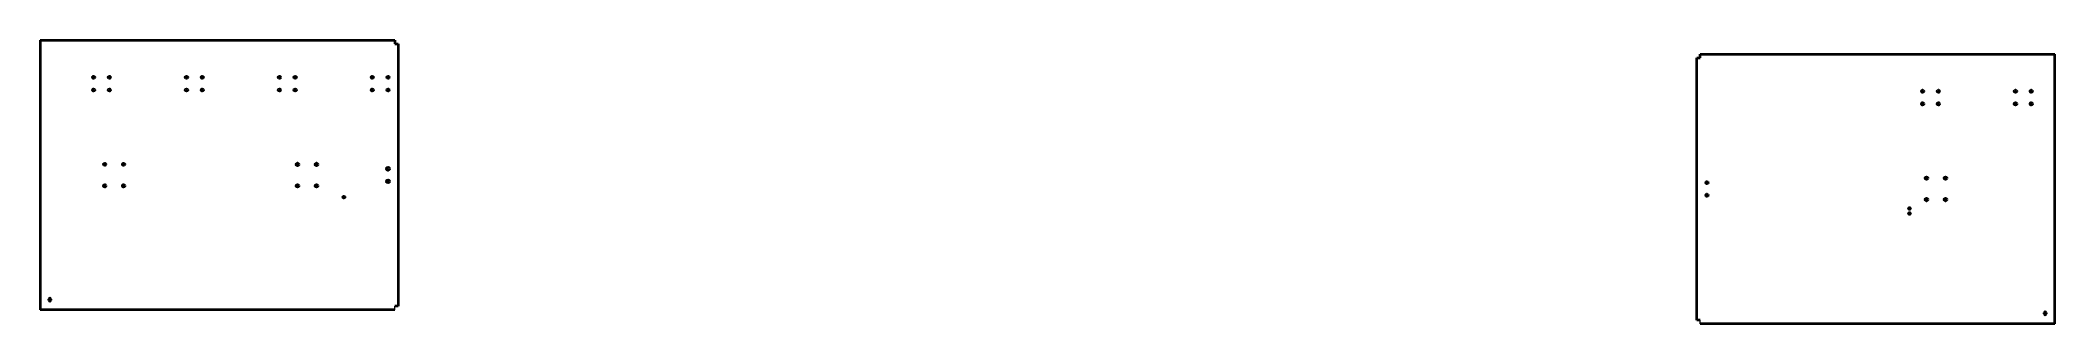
# Model space of a CAD drawing. Header units: millimetres. Extents: x 1521 to 290450, y -90694 to 6693.
# Drawn here: x 3252 to 9650, y -1513 to -614 of the extents above; entities that cross this region are included whole.
import ezdxf
from ezdxf.enums import TextEntityAlignment as Align

# ---------------------------------------------------------------- set-up
doc = ezdxf.new("R2010")
doc.units = ezdxf.units.MM
doc.layers.add('可见 (ISO)', color=7, linetype='Continuous', lineweight=50)
doc.layers.add('标注线', color=3, linetype='Continuous', lineweight=18)
doc.styles.add('DIM', font='romans.shx', dxfattribs={"width": 0.8, "bigfont": 'bigfont.shx'})
doc.styles.get("Standard").update_dxf_attribs({"font": 'arial.ttf'})

# ---------------------------------------------------------------- blocks, each defined once
blk = doc.blocks.new('*T23')
at = {"color": 0, "linetype": 'ByBlock', "lineweight": -2, "transparency": 16777216}
for p, q in [((0, 0), (127, 0)), ((0, 0), (0, -78)), ((63.5, 0), (63.5, -78)), ((127, 0), (127, -78)), ((0, -39), (127, -39)), ((0, -78), (127, -78))]:
    blk.add_line(p, q, dxfattribs=at)
at = {"color": 0, "transparency": 16777216, "char_height": 10, "width": 60.5, "attachment_point": 5}
for s, insert in [('{\\fSimSun|b0|i0|c134|p2;料 厚}', (31.75, -19.5)), ('{\\fSimSun|b0|i0|c134|p2;件 数}', (95.25, -19.5))]:
    blk.add_mtext(s, dxfattribs=dict(at, insert=insert))
blk = doc.blocks.new('圆心打标')
at = {"layer": '标注线'}
for p, q in [((-2.5, 0), (2.5, 0)), ((0, 2.5), (0, -2.5))]:
    blk.add_line(p, q, dxfattribs=at)
blk = doc.blocks.new('拆图参数')
blk.add_blockref('*T23', (-63.5, 78))
at = {"layer": '标注线'}
blk.add_blockref('圆心打标', (67219.7, -21339.8), dxfattribs=at)
at = {"style": 'DIM', "width": 0.8}
blk.add_attdef('6', text='', height=10, dxfattribs=at).set_placement((-37.1, 18.9), align=Align.MIDDLE_LEFT)
blk.add_attdef('1', text='', height=10, dxfattribs=at).set_placement((36.6, 19.3), align=Align.MIDDLE_CENTER)

msp = doc.modelspace()

# ---------------------------------------------------------------- linework, layer by layer
for p, q in [((4377.7492, -1469.2777), (4377.7492, -1457.6777)), ((8524.5236, -1513.255), (8524.5236, -1501.655))]:
    msp.add_line(p, q)
at = {"layer": '可见 (ISO)'}
for p, q in [((3252.2492, -614.0777), (3252.2492, -626.5777)), ((3252.2492, -614.0777), (4377.7492, -614.0777)), ((3252.2492, -626.5777), (3252.2492, -1469.2777)), ((4377.7492, -614.0777), (4377.7492, -625.6777)), ((4377.7492, -625.6777), (4389.3492, -625.6777)), ((4389.3492, -625.6777), (4389.3492, -1457.6777)), ((8512.9236, -1501.655), (8512.9236, -669.655)), ((8512.9236, -669.655), (8524.5236, -669.655)), ((8524.5236, -658.055), (9650.0236, -658.055)), ((8524.5236, -669.655), (8524.5236, -658.055)), ((9650.0236, -1513.255), (9650.0236, -658.055)), ((9650.0236, -670.555), (9650.0236, -668.155)), ((3252.2492, -1456.7777), (3252.2492, -1459.1777)), ((4377.7492, -1469.2777), (3252.2492, -1469.2777)), ((3278.9992, -1438.1777), (3278.9992, -1435.1777)), ((3285.4992, -1435.1777), (3285.4992, -1438.1777)), ((4389.3492, -1457.6777), (4377.7492, -1457.6777)), ((8524.5236, -1501.655), (8512.9236, -1501.655)), ((9650.0236, -1513.255), (8524.5236, -1513.255)), ((9616.7736, -1482.155), (9616.7736, -1479.155)), ((9623.2736, -1479.155), (9623.2736, -1482.155)), ((9650.0236, -1503.155), (9650.0236, -1500.755))]:
    msp.add_line(p, q, dxfattribs=at)
for centre, radius in [((3421.7492, -731.6777), 4), ((3421.7492, -771.6777), 4), ((3471.7492, -731.6777), 4), ((3471.7492, -771.6777), 4), ((3716.7492, -731.6777), 4), ((3716.7492, -771.6777), 4), ((3766.7492, -731.6777), 4), ((3766.7492, -771.6777), 4), ((4011.7492, -731.6777), 4), ((4011.7492, -771.6777), 4), ((4061.7492, -731.6777), 4), ((4061.7492, -771.6777), 4), ((4306.7492, -731.6777), 4), ((4306.7492, -771.6777), 4), ((4356.7492, -731.6777), 4), ((4356.7492, -771.6777), 4), ((9230.5236, -775.655), 4), ((9230.5236, -815.655), 4), ((9280.5236, -775.655), 4), ((9280.5236, -815.655), 4), ((9525.5236, -775.655), 4), ((9525.5236, -815.655), 4), ((9575.5236, -775.655), 4), ((9575.5236, -815.655), 4), ((3456.7492, -1007.6777), 4), ((3516.7492, -1007.6777), 4), ((4069.2492, -1007.6777), 4.5), ((4129.2492, -1007.6777), 4.5), ((4356.7492, -1021.6777), 5), ((3456.7492, -1075.6777), 4), ((3516.7492, -1075.6777), 4), ((4069.2492, -1075.6777), 4.5), ((4129.2492, -1075.6777), 4.5), ((4356.7492, -1061.6777), 5), ((8545.5236, -1065.655), 4), ((9243.0236, -1051.655), 4.5), ((9303.0236, -1051.655), 4.5), ((4216.7492, -1111.6777), 3.25), ((8545.5236, -1105.655), 4), ((9188.5236, -1147.655), 3.25), ((9243.0236, -1119.655), 4.5), ((9303.0236, -1119.655), 4.5), ((9188.5236, -1163.655), 3.25)]:
    msp.add_circle(centre, radius, dxfattribs=at)
for centre, start, end in [((3282.2492, -1435.1777), 0, 180), ((3282.2492, -1438.1777), 180, 0), ((9620.0236, -1479.155), 0, 180), ((9620.0236, -1482.155), 180, 0)]:
    msp.add_arc(centre, 3.25, start, end, dxfattribs=at)

# ---------------------------------------------------------------- block references
at = {"xscale": 4, "yscale": 4, "zscale": 4}
for p, values in [((3304.9941, 6380.7603), {'1': '2', '6': '2'}), ((7480.333, 6161.1469), {'1': '2', '6': '2'}), ((3664.3533, -356.6602), {'1': '1', '6': '1.2'}), ((9075.5131, -344.0752), {'1': '1', '6': '1.2'})]:
    msp.add_blockref('拆图参数', p, dxfattribs=at).add_auto_attribs(values)

doc.saveas('drawing.dxf')
